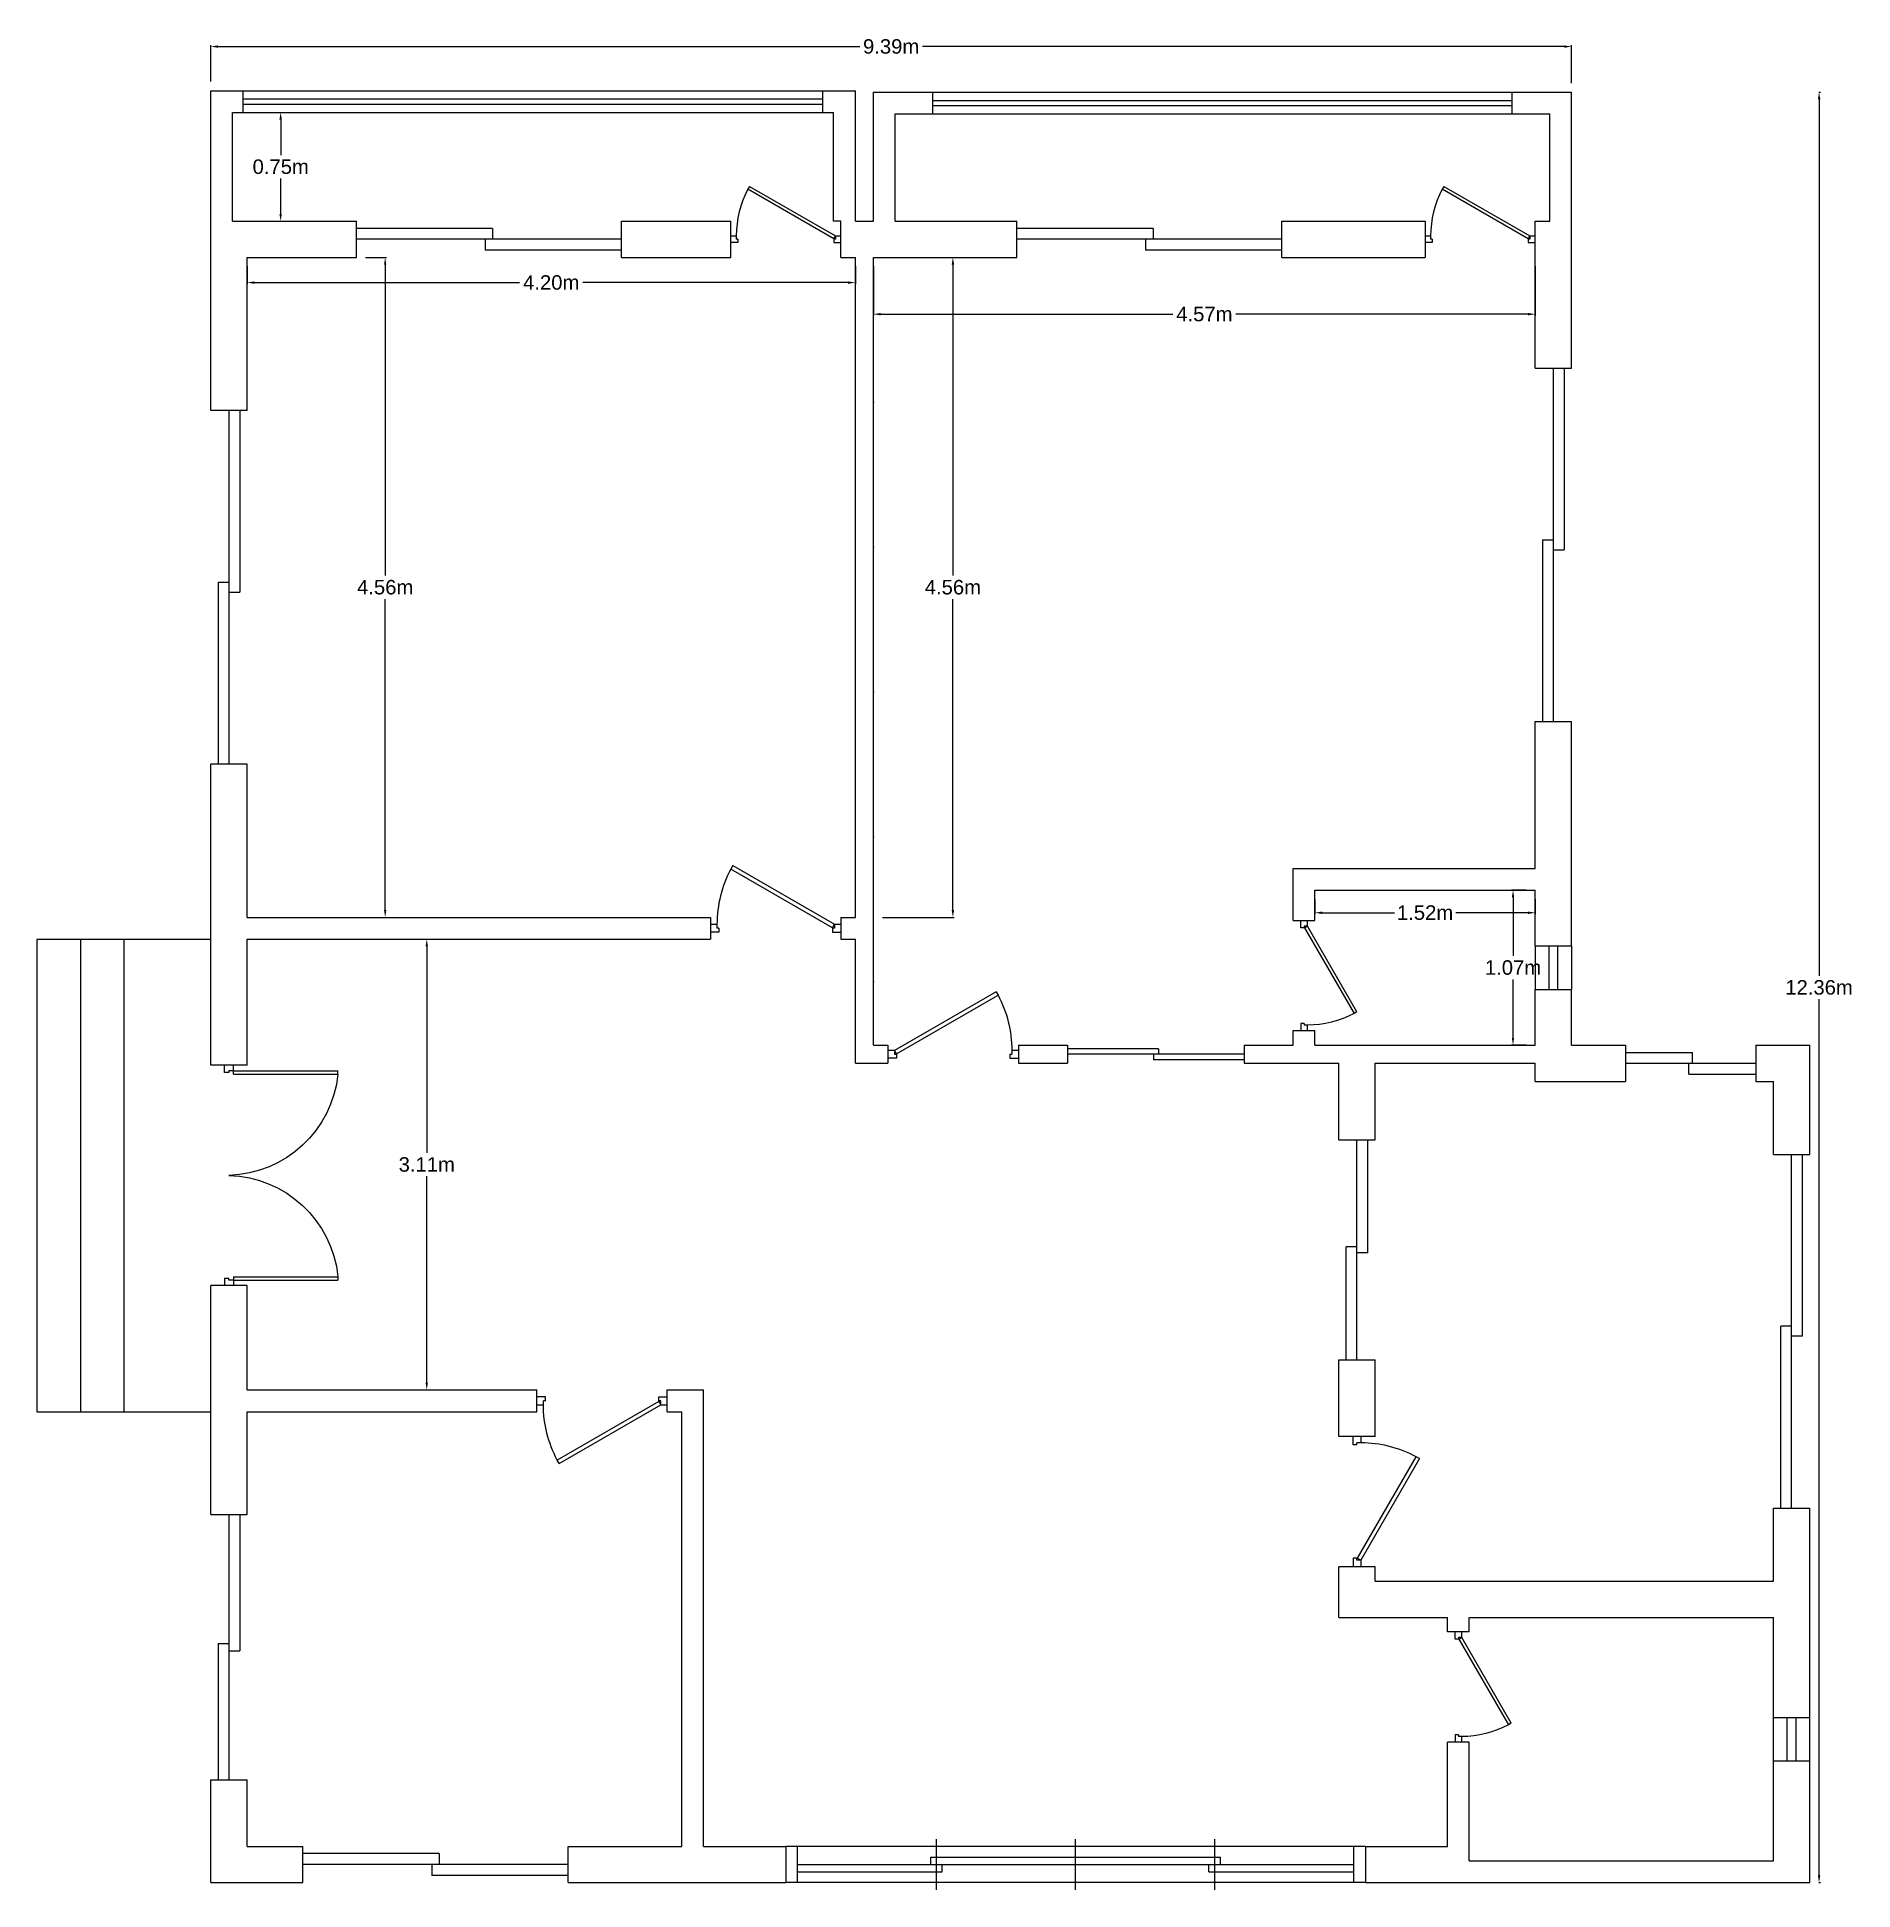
# Model space of a CAD drawing. Header units: metres. Extents: x 6200.1 to 6241.3, y 4213.1 to 4242.5.
# Drawn here: x 6214.45 to 6226.99, y 4229.76 to 4242.55 of the extents above; entities that cross this region are included whole.
import ezdxf

# ---------------------------------------------------------------- set-up
doc = ezdxf.new("R2010")
doc.units = ezdxf.units.M
doc.header["$MEASUREMENT"] = 0
doc.layers.add('WALL', color=7, linetype='Continuous')
doc.layers.add('WINDOW', color=240, linetype='Continuous')
doc.styles.get("Standard").update_dxf_attribs({"font": 'arial.ttf'})
doc.dimstyles.get("Standard").update_dxf_attribs({"dimtxt": 0.1, "dimasz": 0.05, "dimexe": 0.01, "dimexo": 0.0625, "dimgap": 0.03, "dimtad": 0, "dimtih": 1, "dimtoh": 1, "dimzin": 0, "dimdsep": 46, "dimtxsty": 'Standard', "dimcen": 0.03, "dimadec": 0, "dimazin": 0, "dimtfac": 1, "dimtofl": 0, "dimtmove": 0, "dimatfit": 3, "dimfxl": 1, "dimtolj": 1, "dimtzin": 0, "dimarcsym": 0})

msp = doc.modelspace()

# ---------------------------------------------------------------- blocks, each defined once
blk = doc.blocks.new('DR_D02')
for p, q in [((-0.46, 0.4948), (-0.475, 0.4948)), ((-0.475, 0.02), (-0.475, 0.4948)), ((-0.46, 0.02), (-0.46, 0.495)), ((0.46, 0.02), (0.46, 0.495)), ((0.46, 0.4948), (0.475, 0.4948)), ((0.475, 0.02), (0.475, 0.4948)), ((-0.46, 0.02), (-0.5, 0.02)), ((-0.5, 0.02), (-0.5, -0.02)), ((-0.475, 0.02), (-0.475, 0)), ((-0.475, 0), (-0.4675, 0)), ((-0.4675, 0), (-0.4675, -0.02)), ((0.46, 0.02), (0.5, 0.02)), ((0.4675, 0), (0.4675, -0.02)), ((0.475, 0), (0.4675, 0)), ((0.475, 0.02), (0.475, 0)), ((0.5, 0.02), (0.5, -0.02)), ((-0.4675, -0.02), (-0.5, -0.02)), ((0.4675, -0.02), (0.5, -0.02))]:
    blk.add_line(p, q)
for centre, start, end in [((-0.5121, -0.0149), 1.66187, 84.16767), ((0.5121, -0.0149), 95.83233, 178.33813)]:
    blk.add_arc(centre, 0.5123, start, end)
blk = doc.blocks.new('DR_CDR1')
for p, q in [((0.329, 0.48), (-0.45, 0.03)), ((-0.435, 0.004), (0.344, 0.454)), ((0.329, 0.48), (0.344, 0.454)), ((-0.45, 0.03), (-0.5, 0.03)), ((-0.435, 0.004), (-0.45, 0.03)), ((-0.45, 0.03), (-0.45, 0)), ((-0.45, 0), (-0.435, 0)), ((-0.435, 0), (-0.435, -0.03)), ((0.435, 0), (0.45, 0)), ((0.435, 0), (0.435, -0.03)), ((0.45, 0.03), (0.45, 0)), ((0.5, 0.03), (0.45, 0.03)), ((-0.435, -0.03), (-0.5, -0.03)), ((0.435, -0.03), (0.5, -0.03))]:
    blk.add_line(p, q)
blk.add_lwpolyline([(0.344, 0.454, -0.121959), (0.45, 0.03)], format="xyb")
blk = doc.blocks.new('WD_2TLP')
for p, q in [((-0.5, 0.3), (0.0141, 0.3)), ((0.0141, 0), (0.0141, 0.3)), ((-0.5, 0), (0.5, 0)), ((-0.0141, -0.3), (-0.0141, 0)), ((-0.0141, -0.3), (0.5, -0.3))]:
    blk.add_line(p, q)
blk = doc.blocks.new('WD_WIN4')
for p, q in [((-0.5, 0.5), (0.5, 0.5)), ((-0.5, 0.12), (0.5, 0.12)), ((-0.5, -0.12), (0.5, -0.12)), ((-0.5, -0.5), (0.5, -0.5))]:
    blk.add_line(p, q)
blk = doc.blocks.new('WD_00_X4')
for p, q in [((-0.24, 0.7), (-0.24, -0.7)), ((0, 0.7), (0, -0.7)), ((0.24, 0.7), (0.24, -0.7)), ((-0.5, 0.5), (0.5, 0.5)), ((-0.48, 0.5), (-0.48, -0.5)), ((0.48, 0.5), (0.48, -0.5)), ((-0.23, 0.2), (-0.48, 0.2)), ((-0.23, 0.2), (-0.23, 0)), ((0.48, 0.2), (0.23, 0.2)), ((0.23, 0.2), (0.23, 0)), ((0.48, 0), (-0.48, 0)), ((-0.25, 0), (-0.25, -0.2)), ((0.25, 0), (0.25, -0.2)), ((0.25, -0.2), (-0.25, -0.2)), ((-0.5, -0.5), (0.5, -0.5))]:
    blk.add_line(p, q)
blk = doc.blocks.new('*D77')
at = {"color": 0, "lineweight": -2, "transparency": 16777216}
for p, q in [((6215.903, 4240.965), (6215.903, 4240.843)), ((6220.101, 4240.965), (6220.101, 4240.843)), ((6215.953, 4240.853), (6217.783, 4240.853)), ((6220.051, 4240.853), (6218.221, 4240.853))]:
    blk.add_line(p, q, dxfattribs=at)
at = {"color": 0, "transparency": 16777216}
for points in [[(6215.953, 4240.861), (6215.953, 4240.844), (6215.903, 4240.853)], [(6220.051, 4240.861), (6220.051, 4240.844), (6220.101, 4240.853)]]:
    blk.add_solid(points, dxfattribs=at)
at = {"layer": 'Defpoints', "color": 0, "transparency": 16777216}
for p in [(6215.903, 4241.027), (6220.101, 4241.027), (6220.101, 4240.853)]:
    blk.add_point(p, dxfattribs=at)
at = {"color": 0, "transparency": 16777216, "insert": (6218.002, 4240.853), "char_height": 0.1, "attachment_point": 5}
blk.add_mtext('\\A1;4.20m', dxfattribs=at)
blk = doc.blocks.new('*D78')
at = {"color": 0, "lineweight": -2, "transparency": 16777216}
for p, q in [((6216.72, 4241.027), (6216.866, 4241.027)), ((6216.856, 4240.977), (6216.856, 4238.831)), ((6216.856, 4236.522), (6216.856, 4238.668)), ((6216.72, 4236.472), (6216.866, 4236.472))]:
    blk.add_line(p, q, dxfattribs=at)
at = {"color": 0, "transparency": 16777216}
for points in [[(6216.848, 4240.977), (6216.864, 4240.977), (6216.856, 4241.027)], [(6216.848, 4236.522), (6216.864, 4236.522), (6216.856, 4236.472)]]:
    blk.add_solid(points, dxfattribs=at)
at = {"layer": 'Defpoints', "color": 0, "transparency": 16777216}
for p in [(6216.657, 4241.027), (6216.657, 4236.472), (6216.856, 4236.472)]:
    blk.add_point(p, dxfattribs=at)
at = {"color": 0, "transparency": 16777216, "insert": (6216.856, 4238.75), "char_height": 0.1, "attachment_point": 5}
blk.add_mtext('\\A1;4.56m', dxfattribs=at)
blk = doc.blocks.new('*D79')
at = {"color": 0, "lineweight": -2, "transparency": 16777216}
for p, q in [((6220.226, 4240.965), (6220.226, 4240.625)), ((6224.793, 4240.965), (6224.793, 4240.625)), ((6220.276, 4240.635), (6222.291, 4240.635)), ((6224.743, 4240.635), (6222.728, 4240.635))]:
    blk.add_line(p, q, dxfattribs=at)
at = {"color": 0, "transparency": 16777216}
for points in [[(6220.276, 4240.643), (6220.276, 4240.626), (6220.226, 4240.635)], [(6224.743, 4240.643), (6224.743, 4240.626), (6224.793, 4240.635)]]:
    blk.add_solid(points, dxfattribs=at)
at = {"layer": 'Defpoints', "color": 0, "transparency": 16777216}
for p in [(6220.226, 4241.027), (6224.793, 4241.027), (6224.793, 4240.635)]:
    blk.add_point(p, dxfattribs=at)
at = {"color": 0, "transparency": 16777216, "insert": (6222.51, 4240.635), "char_height": 0.1, "attachment_point": 5}
blk.add_mtext('\\A1;4.57m', dxfattribs=at)
blk = doc.blocks.new('*D80')
at = {"color": 0, "lineweight": -2, "transparency": 16777216}
for p, q in [((6220.288, 4241.027), (6220.784, 4241.027)), ((6220.774, 4240.977), (6220.774, 4238.831)), ((6220.774, 4236.522), (6220.774, 4238.668)), ((6220.288, 4236.472), (6220.784, 4236.472))]:
    blk.add_line(p, q, dxfattribs=at)
at = {"color": 0, "transparency": 16777216}
for points in [[(6220.766, 4240.977), (6220.783, 4240.977), (6220.774, 4241.027)], [(6220.766, 4236.522), (6220.783, 4236.522), (6220.774, 4236.472)]]:
    blk.add_solid(points, dxfattribs=at)
at = {"layer": 'Defpoints', "color": 0, "transparency": 16777216}
for p in [(6220.226, 4241.027), (6220.774, 4241.027), (6220.226, 4236.472)]:
    blk.add_point(p, dxfattribs=at)
at = {"color": 0, "transparency": 16777216, "insert": (6220.774, 4238.75), "char_height": 0.1, "attachment_point": 5}
blk.add_mtext('\\A1;4.56m', dxfattribs=at)
blk = doc.blocks.new('*D81')
at = {"color": 0, "lineweight": -2, "transparency": 16777216}
for p, q in [((6215.966, 4236.322), (6217.153, 4236.322)), ((6217.143, 4236.272), (6217.143, 4234.847)), ((6217.143, 4233.26), (6217.143, 4234.685)), ((6215.966, 4233.21), (6217.153, 4233.21))]:
    blk.add_line(p, q, dxfattribs=at)
at = {"color": 0, "transparency": 16777216}
for points in [[(6217.135, 4236.272), (6217.151, 4236.272), (6217.143, 4236.322)], [(6217.135, 4233.26), (6217.151, 4233.26), (6217.143, 4233.21)]]:
    blk.add_solid(points, dxfattribs=at)
at = {"layer": 'Defpoints', "color": 0, "transparency": 16777216}
for p in [(6215.903, 4236.322), (6215.903, 4233.21), (6217.143, 4233.21)]:
    blk.add_point(p, dxfattribs=at)
at = {"color": 0, "transparency": 16777216, "insert": (6217.143, 4234.766), "char_height": 0.1, "attachment_point": 5}
blk.add_mtext('\\A1;3.11m', dxfattribs=at)
blk = doc.blocks.new('*D82')
at = {"color": 0, "lineweight": -2, "transparency": 16777216}
for p, q in [((6224.731, 4236.66), (6224.63, 4236.66)), ((6224.64, 4236.61), (6224.64, 4236.206)), ((6224.64, 4235.64), (6224.64, 4236.043)), ((6224.731, 4235.59), (6224.63, 4235.59))]:
    blk.add_line(p, q, dxfattribs=at)
at = {"color": 0, "transparency": 16777216}
for points in [[(6224.632, 4236.61), (6224.648, 4236.61), (6224.64, 4236.66)], [(6224.632, 4235.64), (6224.648, 4235.64), (6224.64, 4235.59)]]:
    blk.add_solid(points, dxfattribs=at)
at = {"layer": 'Defpoints', "color": 0, "transparency": 16777216}
for p in [(6224.64, 4236.66), (6224.793, 4236.66), (6224.793, 4235.59)]:
    blk.add_point(p, dxfattribs=at)
at = {"color": 0, "transparency": 16777216, "insert": (6224.64, 4236.125), "char_height": 0.1, "attachment_point": 5}
blk.add_mtext('\\A1;1.07m', dxfattribs=at)
blk = doc.blocks.new('*D83')
at = {"color": 0, "lineweight": -2, "transparency": 16777216}
for p, q in [((6223.273, 4236.597), (6223.273, 4236.494)), ((6224.793, 4236.597), (6224.793, 4236.494)), ((6223.323, 4236.504), (6223.821, 4236.504)), ((6224.743, 4236.504), (6224.245, 4236.504))]:
    blk.add_line(p, q, dxfattribs=at)
at = {"color": 0, "transparency": 16777216}
for points in [[(6223.323, 4236.512), (6223.323, 4236.495), (6223.273, 4236.504)], [(6224.743, 4236.512), (6224.743, 4236.495), (6224.793, 4236.504)]]:
    blk.add_solid(points, dxfattribs=at)
at = {"layer": 'Defpoints', "color": 0, "transparency": 16777216}
for p in [(6223.273, 4236.66), (6224.793, 4236.66), (6224.793, 4236.504)]:
    blk.add_point(p, dxfattribs=at)
at = {"color": 0, "transparency": 16777216, "insert": (6224.033, 4236.504), "char_height": 0.1, "attachment_point": 5}
blk.add_mtext('\\A1;1.52m', dxfattribs=at)
blk = doc.blocks.new('*D84')
at = {"color": 0, "lineweight": -2, "transparency": 16777216}
for p, q in [((6215.866, 4242.027), (6216.145, 4242.027)), ((6216.135, 4241.977), (6216.135, 4241.733)), ((6216.135, 4241.327), (6216.135, 4241.571)), ((6215.866, 4241.277), (6216.145, 4241.277))]:
    blk.add_line(p, q, dxfattribs=at)
at = {"color": 0, "transparency": 16777216}
for points in [[(6216.126, 4241.977), (6216.143, 4241.977), (6216.135, 4242.027)], [(6216.126, 4241.327), (6216.143, 4241.327), (6216.135, 4241.277)]]:
    blk.add_solid(points, dxfattribs=at)
at = {"layer": 'Defpoints', "color": 0, "transparency": 16777216}
for p in [(6215.803, 4242.027), (6216.135, 4242.027), (6215.803, 4241.277)]:
    blk.add_point(p, dxfattribs=at)
at = {"color": 0, "transparency": 16777216, "insert": (6216.135, 4241.652), "char_height": 0.1, "attachment_point": 5}
blk.add_mtext('\\A1;0.75m', dxfattribs=at)
blk = doc.blocks.new('*D90')
at = {"color": 0, "lineweight": -2, "transparency": 16777216}
for p, q in [((6226.751, 4242.167), (6226.762, 4242.167)), ((6226.752, 4242.117), (6226.752, 4236.069)), ((6226.752, 4229.86), (6226.752, 4235.907)), ((6226.751, 4229.81), (6226.762, 4229.81))]:
    blk.add_line(p, q, dxfattribs=at)
at = {"color": 0, "transparency": 16777216}
for points in [[(6226.744, 4242.117), (6226.761, 4242.117), (6226.752, 4242.167)], [(6226.744, 4229.86), (6226.761, 4229.86), (6226.752, 4229.81)]]:
    blk.add_solid(points, dxfattribs=at)
at = {"layer": 'Defpoints', "color": 0, "transparency": 16777216}
for p in [(6226.688, 4242.167), (6226.752, 4242.167), (6226.688, 4229.81)]:
    blk.add_point(p, dxfattribs=at)
at = {"color": 0, "transparency": 16777216, "insert": (6226.752, 4235.988), "char_height": 0.1, "attachment_point": 5}
blk.add_mtext('\\A1;12.36m', dxfattribs=at)
blk = doc.blocks.new('*D91')
at = {"color": 0, "lineweight": -2, "transparency": 16777216}
for p, q in [((6215.653, 4242.24), (6215.653, 4242.492)), ((6215.703, 4242.482), (6220.132, 4242.482)), ((6224.993, 4242.482), (6220.565, 4242.482)), ((6225.043, 4242.229), (6225.043, 4242.492))]:
    blk.add_line(p, q, dxfattribs=at)
at = {"color": 0, "transparency": 16777216}
for points in [[(6215.703, 4242.49), (6215.703, 4242.473), (6215.653, 4242.482)], [(6224.993, 4242.49), (6224.993, 4242.473), (6225.043, 4242.482)]]:
    blk.add_solid(points, dxfattribs=at)
at = {"layer": 'Defpoints', "color": 0, "transparency": 16777216}
for p in [(6215.653, 4242.482), (6215.653, 4242.177), (6225.043, 4242.167)]:
    blk.add_point(p, dxfattribs=at)
at = {"color": 0, "transparency": 16777216, "insert": (6220.348, 4242.482), "char_height": 0.1, "attachment_point": 5}
blk.add_mtext('\\A1;9.39m', dxfattribs=at)

# ---------------------------------------------------------------- dimensions: what is measured, and where the dimension line sits
for base, p1, p2, picture, middle in [((6215.653, 4242.482), (6225.043, 4242.167), (6215.653, 4242.177), '*D91', (6220.348, 4242.482)), ((6220.101, 4240.853), (6215.903, 4241.027), (6220.101, 4241.027), '*D77', (6218.002, 4240.853)), ((6224.793, 4240.635), (6220.226, 4241.027), (6224.793, 4241.027), '*D79', (6222.51, 4240.635)), ((6224.793, 4236.504), (6223.273, 4236.66), (6224.793, 4236.66), '*D83', (6224.033, 4236.504))]:
    dim = msp.add_linear_dim(base=base, p1=p1, p2=p2, dimstyle='Standard', override={"dimpost": 'm'})
    dim.commit()
    dim.dimension.update_dxf_attribs({"geometry": picture, "text_midpoint": middle})
for base, p1, p2, picture, middle in [((6226.752, 4242.167), (6226.688, 4229.81), (6226.688, 4242.167), '*D90', (6226.752, 4235.988)), ((6216.135, 4242.027), (6215.803, 4241.277), (6215.803, 4242.027), '*D84', (6216.135, 4241.652)), ((6216.856016744, 4236.47202167), (6216.657207083, 4241.02702167), (6216.657207083, 4236.47202167), '*D78', (6216.856016744, 4238.74952167)), ((6220.774267838, 4241.02702167), (6220.225957083, 4236.47202167), (6220.225957083, 4241.02702167), '*D80', (6220.774267838, 4238.74952167)), ((6224.64, 4236.66), (6224.793, 4235.59), (6224.793, 4236.66), '*D82', (6224.64, 4236.125)), ((6217.143, 4233.21), (6215.903, 4236.322), (6215.903, 4233.21), '*D81', (6217.143, 4234.766))]:
    dim = msp.add_linear_dim(base=base, p1=p1, p2=p2, angle=90, dimstyle='Standard', override={"dimpost": 'm'})
    dim.commit()
    dim.dimension.update_dxf_attribs({"geometry": picture, "text_midpoint": middle})

# ---------------------------------------------------------------- linework, layer by layer
for p, q in [((6220.001, 4241.277), (6219.951, 4241.277)), ((6215.653, 4236.318), (6214.453, 4236.318)), ((6214.453, 4236.318), (6214.453, 4233.06)), ((6214.753, 4236.318), (6214.753, 4233.06)), ((6215.053, 4236.318), (6215.053, 4233.06)), ((6214.453, 4233.06), (6215.653, 4233.06))]:
    msp.add_line(p, q)
for p in [(6220.226, 4240.027), (6220.226, 4239.027), (6220.226, 4238.027), (6220.226, 4237.027), (6220.226, 4236.027)]:
    msp.add_point(p)
at = {"layer": 'WALL'}
for p, q in [((6215.653, 4239.97), (6215.653, 4242.177)), ((6215.653, 4242.177), (6215.803, 4242.177)), ((6215.653, 4242.177), (6215.877, 4242.177)), ((6215.877, 4242.027), (6215.877, 4242.177)), ((6219.877, 4242.177), (6220.101, 4242.177)), ((6219.877, 4242.027), (6219.877, 4242.177)), ((6220.101, 4241.277), (6220.101, 4242.177)), ((6220.226, 4242.167), (6220.635, 4242.167)), ((6220.226, 4242.017), (6220.226, 4242.167)), ((6220.226, 4241.277), (6220.226, 4242.167)), ((6220.635, 4242.017), (6220.635, 4242.167)), ((6224.635, 4242.167), (6225.043, 4242.167)), ((6224.635, 4242.017), (6224.635, 4242.167)), ((6225.043, 4240.263), (6225.043, 4242.167)), ((6215.803, 4241.277), (6215.803, 4242.027)), ((6215.803, 4242.027), (6215.877, 4242.027)), ((6219.877, 4242.027), (6219.951, 4242.027)), ((6219.951, 4241.277), (6219.951, 4242.027)), ((6220.376, 4241.277), (6220.376, 4242.017)), ((6220.376, 4242.017), (6220.635, 4242.017)), ((6224.635, 4242.017), (6224.893, 4242.017)), ((6224.893, 4241.277), (6224.893, 4242.017)), ((6215.803, 4241.277), (6216.657, 4241.277)), ((6216.657, 4241.027), (6216.657, 4241.277)), ((6218.487, 4241.277), (6219.241, 4241.277)), ((6218.487, 4241.027), (6218.487, 4241.277)), ((6219.241, 4241.027), (6219.241, 4241.277)), ((6220.001, 4241.027), (6220.001, 4241.277)), ((6220.101, 4241.277), (6220.226, 4241.277)), ((6220.376, 4241.277), (6221.215, 4241.277)), ((6221.215, 4241.027), (6221.215, 4241.277)), ((6223.045, 4241.277), (6224.033, 4241.277)), ((6223.045, 4241.027), (6223.045, 4241.277)), ((6224.033, 4241.277), (6224.033, 4241.027)), ((6224.793, 4241.277), (6224.893, 4241.277)), ((6224.793, 4240.263), (6224.793, 4241.277)), ((6215.903, 4241.027), (6216.657, 4241.027)), ((6215.903, 4239.97), (6215.903, 4241.027)), ((6218.487, 4241.027), (6219.241, 4241.027)), ((6220.001, 4241.027), (6220.101, 4241.027)), ((6220.101, 4236.472), (6220.101, 4241.027)), ((6220.226, 4241.027), (6221.215, 4241.027)), ((6220.226, 4235.59), (6220.226, 4241.027)), ((6223.045, 4241.027), (6224.033, 4241.027)), ((6224.793, 4240.263), (6225.043, 4240.263)), ((6215.903, 4239.97), (6215.653, 4239.97)), ((6224.793, 4236.81), (6224.793, 4237.823)), ((6224.793, 4237.823), (6225.043, 4237.823)), ((6225.043, 4236.275), (6225.043, 4237.823)), ((6215.653, 4235.451), (6215.653, 4237.53)), ((6215.903, 4237.53), (6215.653, 4237.53)), ((6215.903, 4236.472), (6215.903, 4237.53)), ((6223.123, 4236.81), (6224.793, 4236.81)), ((6223.123, 4236.45), (6223.123, 4236.81)), ((6223.273, 4236.45), (6223.273, 4236.66)), ((6223.273, 4236.66), (6224.793, 4236.66)), ((6224.793, 4236.275), (6224.793, 4236.66)), ((6215.903, 4236.472), (6219.101, 4236.472)), ((6219.101, 4236.472), (6219.101, 4236.322)), ((6220.001, 4236.472), (6220.101, 4236.472)), ((6220.001, 4236.472), (6220.001, 4236.322)), ((6223.123, 4236.45), (6223.273, 4236.45)), ((6215.903, 4236.322), (6219.101, 4236.322)), ((6215.903, 4235.451), (6215.903, 4236.322)), ((6220.001, 4236.322), (6220.101, 4236.322)), ((6220.101, 4235.465), (6220.101, 4236.322)), ((6224.793, 4236.275), (6225.043, 4236.275)), ((6224.793, 4235.975), (6225.043, 4235.975)), ((6224.793, 4235.59), (6224.793, 4235.975)), ((6225.043, 4235.59), (6225.043, 4235.975)), ((6220.226, 4235.59), (6220.326, 4235.59)), ((6220.326, 4235.59), (6220.326, 4235.465)), ((6221.226, 4235.59), (6221.565, 4235.59)), ((6221.226, 4235.59), (6221.226, 4235.465)), ((6221.565, 4235.59), (6221.565, 4235.465)), ((6222.785, 4235.59), (6222.785, 4235.465)), ((6222.785, 4235.59), (6223.123, 4235.59)), ((6223.123, 4235.69), (6223.273, 4235.69)), ((6223.123, 4235.59), (6223.123, 4235.69)), ((6223.273, 4235.59), (6223.273, 4235.69)), ((6223.273, 4235.59), (6224.793, 4235.59)), ((6225.043, 4235.59), (6225.416, 4235.59)), ((6225.416, 4235.59), (6225.416, 4235.34)), ((6226.316, 4235.59), (6226.688, 4235.59)), ((6226.316, 4235.59), (6226.316, 4235.34)), ((6226.688, 4234.835), (6226.688, 4235.59)), ((6215.903, 4235.451), (6215.653, 4235.451)), ((6220.101, 4235.465), (6220.326, 4235.465)), ((6221.226, 4235.465), (6221.565, 4235.465)), ((6222.785, 4235.465), (6223.438, 4235.465)), ((6223.438, 4234.937), (6223.438, 4235.465)), ((6223.688, 4235.465), (6224.793, 4235.465)), ((6223.688, 4234.937), (6223.688, 4235.465)), ((6224.793, 4235.34), (6224.793, 4235.465)), ((6224.793, 4235.34), (6225.416, 4235.34)), ((6226.316, 4235.34), (6226.438, 4235.34)), ((6226.438, 4234.835), (6226.438, 4235.34)), ((6223.438, 4234.937), (6223.688, 4234.937)), ((6226.438, 4234.835), (6226.688, 4234.835)), ((6215.653, 4232.35), (6215.653, 4233.931)), ((6215.903, 4233.931), (6215.653, 4233.931)), ((6215.903, 4233.21), (6215.903, 4233.931)), ((6223.438, 4232.89), (6223.438, 4233.417)), ((6223.438, 4233.417), (6223.688, 4233.417)), ((6223.688, 4232.89), (6223.688, 4233.417)), ((6215.903, 4233.21), (6217.903, 4233.21)), ((6217.903, 4233.06), (6217.903, 4233.21)), ((6218.803, 4233.21), (6219.053, 4233.21)), ((6218.803, 4233.06), (6218.803, 4233.21)), ((6219.053, 4230.06), (6219.053, 4233.21)), ((6215.903, 4233.06), (6217.903, 4233.06)), ((6215.903, 4232.35), (6215.903, 4233.06)), ((6218.803, 4233.06), (6218.903, 4233.06)), ((6218.903, 4230.06), (6218.903, 4233.06)), ((6223.688, 4232.89), (6223.438, 4232.89)), ((6226.438, 4231.89), (6226.438, 4232.395)), ((6226.438, 4232.395), (6226.688, 4232.395)), ((6226.688, 4230.95), (6226.688, 4232.395)), ((6215.653, 4232.35), (6215.903, 4232.35)), ((6223.438, 4231.64), (6223.438, 4231.99)), ((6223.688, 4231.99), (6223.438, 4231.99)), ((6223.688, 4231.89), (6223.688, 4231.99)), ((6223.688, 4231.89), (6226.438, 4231.89)), ((6223.438, 4231.64), (6224.188, 4231.64)), ((6224.188, 4231.54), (6224.188, 4231.64)), ((6224.338, 4231.54), (6224.338, 4231.64)), ((6224.338, 4231.64), (6226.438, 4231.64)), ((6226.438, 4230.95), (6226.438, 4231.64)), ((6224.338, 4231.54), (6224.188, 4231.54)), ((6226.438, 4230.95), (6226.688, 4230.95)), ((6224.188, 4230.06), (6224.188, 4230.78)), ((6224.338, 4230.78), (6224.188, 4230.78)), ((6224.338, 4229.96), (6224.338, 4230.78)), ((6226.438, 4229.96), (6226.438, 4230.65)), ((6226.438, 4230.65), (6226.688, 4230.65)), ((6226.688, 4229.81), (6226.688, 4230.65)), ((6215.653, 4229.81), (6215.653, 4230.52)), ((6215.653, 4230.52), (6215.903, 4230.52)), ((6215.903, 4230.06), (6215.903, 4230.52)), ((6215.653, 4229.81), (6215.653, 4230.06)), ((6215.903, 4230.06), (6216.288, 4230.06)), ((6216.288, 4229.81), (6216.288, 4230.06)), ((6218.118, 4230.06), (6218.903, 4230.06)), ((6218.118, 4229.81), (6218.118, 4230.06)), ((6219.053, 4230.06), (6219.621, 4230.06)), ((6219.621, 4230.06), (6219.621, 4229.81)), ((6223.621, 4230.06), (6224.188, 4230.06)), ((6223.621, 4230.06), (6223.621, 4229.81)), ((6224.338, 4229.96), (6226.438, 4229.96)), ((6215.653, 4229.81), (6216.288, 4229.81)), ((6218.118, 4229.81), (6219.621, 4229.81)), ((6223.621, 4229.81), (6226.688, 4229.81))]:
    msp.add_line(p, q, dxfattribs=at)

# ---------------------------------------------------------------- block references
at = {"layer": 'WINDOW'}
for name, p, xscale, yscale, zscale in [('WD_WIN4', (6217.877, 4242.102), 4, 0.1499999999996362, 4), ('WD_WIN4', (6222.635, 4242.092), 4, 0.1500000000000909, 4), ('DR_CDR1', (6220.776, 4235.527), 0.9, 0.9, 0.9), ('WD_2TLP', (6225.866, 4235.465), 0.9, 0.2499999999986358, 0.9)]:
    msp.add_blockref(name, p, dxfattribs=dict(at, xscale=xscale, yscale=yscale, zscale=zscale))
for name, p, xscale, yscale, zscale, rotation in [('DR_CDR1', (6219.621, 4241.152), 0.76, -0.76, 0.76, 180), ('DR_CDR1', (6224.413, 4241.152), 0.76, -0.76, 0.76, 180), ('WD_2TLP', (6217.572, 4241.152), 1.83, 0.2499999999995453, 1.83, 180), ('WD_2TLP', (6222.13, 4241.152), 1.83, 0.2499999999995453, 1.83, 180), ('WD_2TLP', (6224.918, 4239.043), 2.44, 0.2500000000004547, 2.44, 269.9999999999786), ('WD_2TLP', (6215.778, 4238.75), 2.44, 0.2499999999995453, 2.44, 270), ('DR_CDR1', (6219.551, 4236.397), 0.9, -0.9, 0.9, 180), ('DR_CDR1', (6223.198, 4236.07), -0.76, -0.76, 0.76, 89.9999999999314), ('WD_WIN4', (6224.918, 4236.125), 0.3, 0.25, 0.3, 270), ('DR_D02', (6215.778, 4234.691), 1.52, -1.52, 1.52, 90), ('WD_2TLP', (6222.175, 4235.527), 1.22, 0.125, 1.22, 180.0000000000213), ('WD_2TLP', (6223.563, 4234.177), 1.52, 0.2500000000004547, 1.52, 90.00000000003425), ('WD_2TLP', (6226.563, 4233.615), 2.44, 0.2500000000004547, 2.44, 89.99999999998933), ('DR_CDR1', (6218.353, 4233.135), 0.9, 0.9, 0.9, 180.0000000000289), ('DR_CDR1', (6223.563, 4232.44), 0.9, -0.9, 0.9, 90), ('WD_2TLP', (6215.778, 4231.435), 1.83, 0.2499999999995453, 1.83, 270), ('DR_CDR1', (6224.263, 4231.16), 0.76, 0.76, 0.76, 269.9999999999314), ('WD_WIN4', (6226.563, 4230.8), 0.3, 0.25, 0.3, 90), ('WD_00_X4', (6221.621, 4229.935), 4, 0.2500000000009095, 4, 180.0000000000064), ('WD_2TLP', (6217.203, 4229.935), 1.83, 0.2500000000009095, 1.83, 180.0000000000143)]:
    msp.add_blockref(name, p, dxfattribs=dict(at, xscale=xscale, yscale=yscale, zscale=zscale, rotation=rotation))

msp.set_redraw_order([(e.dxf.handle, doc.entitydb.next_handle()) for e in msp.query("TEXT MTEXT ATTDEF DIMENSION ARC_DIMENSION")])  # texts and dimensions are drawn at this point

doc.saveas('drawing.dxf')
